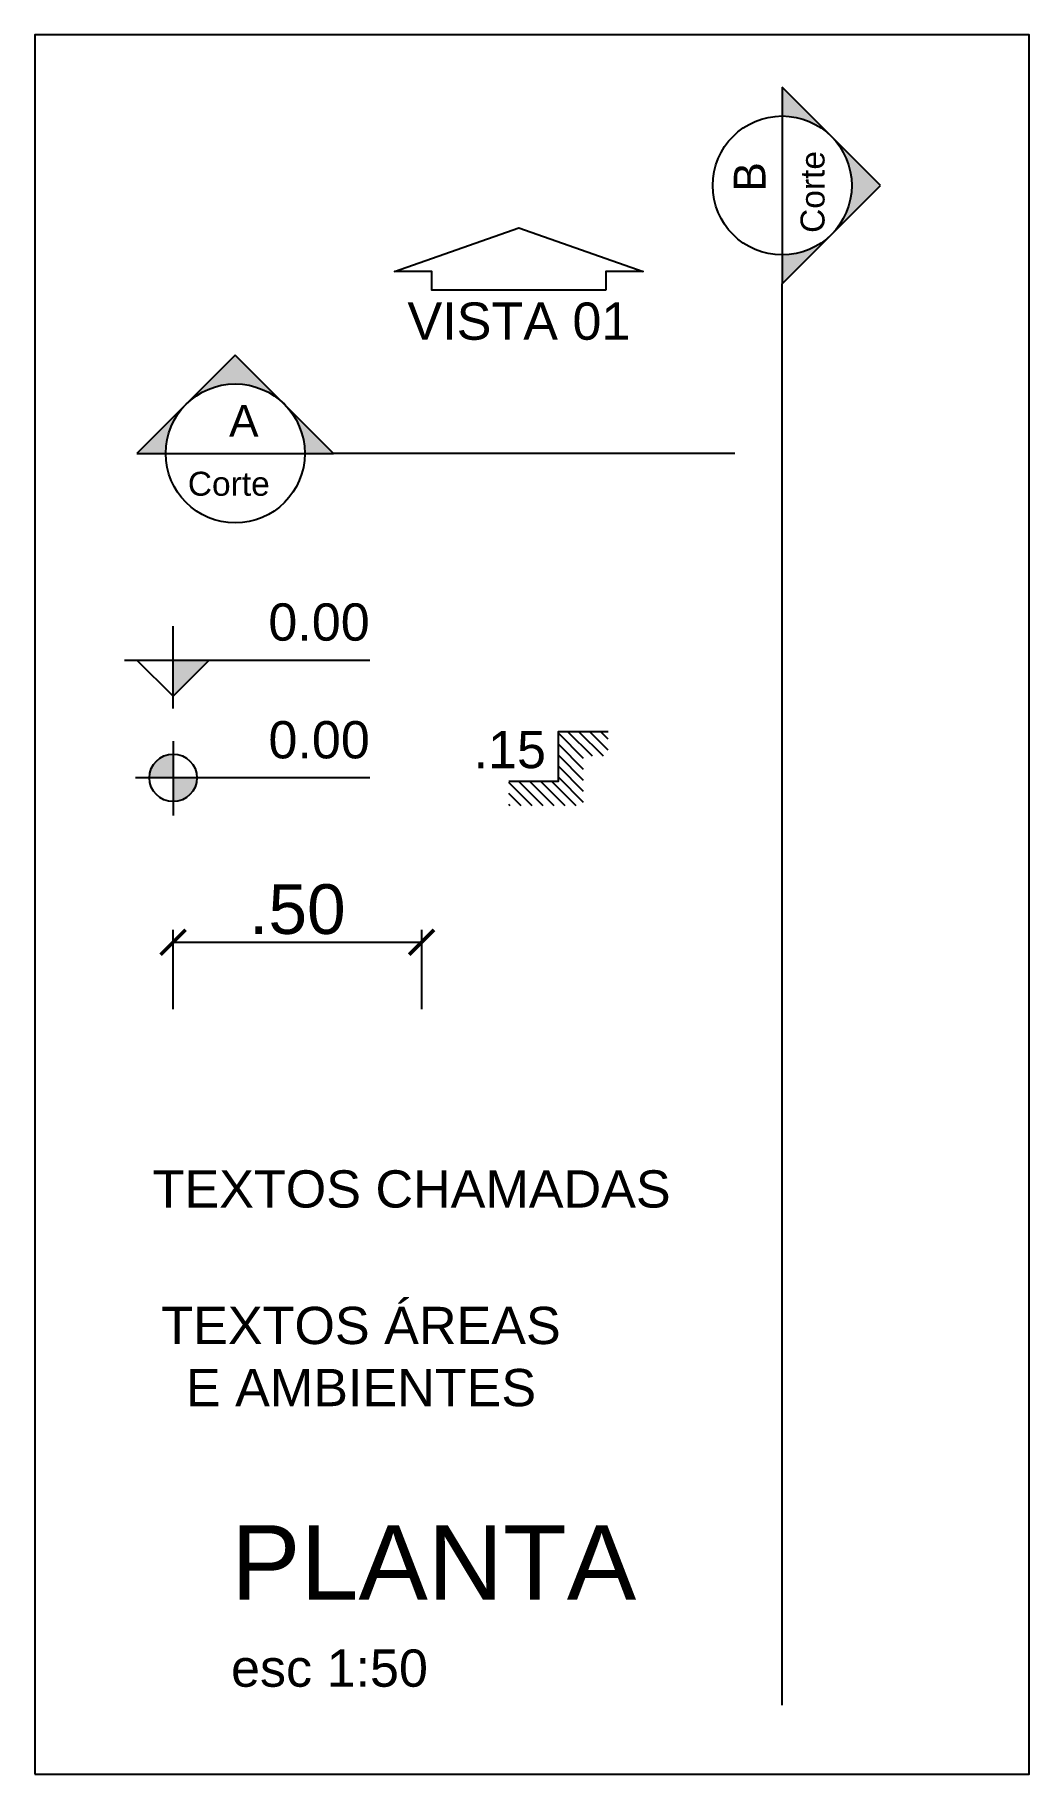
# Model space of a CAD drawing. Header units: millimetres. Extents: x 1336 to 452562, y -55875 to 2212.
# Drawn here: x 1336.122 to 1338.122, y 1625.457 to 1628.957 of the extents above; entities that cross this region are included whole.
import ezdxf

# ---------------------------------------------------------------- set-up
doc = ezdxf.new("R2010")
doc.units = ezdxf.units.MM
doc.linetypes.add('DASHDOTX2', pattern=[50.8, 25.4, -12.7, 0, -12.7])
for name, color, linetype in [('A_0.1', 1, 'Continuous'), ('A_0.3', 3, 'Continuous'), ('B_Corte                  2', 4, 'DASHDOTX2'), ('B_Cotas                 11', 11, 'Continuous'), ('Z_ARQ-TEXTO2', 7, 'Continuous'), ('Z_ARQ-TEXTO3', 7, 'Continuous')]:
    doc.layers.add(name, color=color, linetype=linetype)
doc.styles.add('Annotative', font='arial.ttf')
doc.styles.add('Romans', font='aehalf.shx')
doc.dimstyles.new('1-50', dxfattribs={"dimscale": 0.5, "dimtxt": 0.2, "dimasz": 0.1, "dimexe": 0.05, "dimexo": 0.1, "dimgap": 0.03, "dimtad": 1, "dimzin": 5, "dimdsep": 46, "dimtxsty": 'Annotative', "dimblk": 'ARCHTICK', "dimcen": 0, "dimclrd": 256, "dimclre": 256, "dimclrt": 250, "dimadec": 0, "dimazin": 0, "dimtfac": 1, "dimtofl": 0, "dimtmove": 2, "dimatfit": 3, "dimldrblk": 'ARCHTICK', "dimfxl": 0.04, "dimtolj": 1, "dimtzin": 1, "dimarcsym": 0})

msp = doc.modelspace()

# ---------------------------------------------------------------- texts
at = {"layer": 'A_0.1', "color": 2, "insert": (1337.0955, 1628.4183), "char_height": 0.075, "attachment_point": 2, "style": 'Romans'}
msp.add_mtext('{\\fArial|b0|i0|c0|p34;VISTA 01}', dxfattribs=at)
at = {"layer": 'A_0.1', "char_height": 0.075, "attachment_point": 9, "style": 'Romans'}
for s, insert in [('{\\fArial|b0|i0|c0|p34;0.00}', (1336.7954, 1627.7368)), ('{\\fArial|b0|i0|c0|p34;0.00}', (1336.7956, 1627.4999)), ('{\\fArial|b0|i0|c0|p34;.15}', (1337.1499, 1627.4802))]:
    msp.add_mtext(s, dxfattribs=dict(at, insert=insert))
at = {"layer": 'Z_ARQ-TEXTO2', "insert": (1336.5164, 1625.958), "char_height": 0.075, "attachment_point": 1, "style": 'Romans'}
msp.add_mtext('{\\fArial|b0|i0|c238|p34;\\H2x;PLANTA\\Fromans|c0;\\H0.6665x;\\C4;\\P\\fArial|b0|i0|c0|p34;\\H0.7502x;\\C1;esc 1:50}', dxfattribs=at)
at = {"layer": 'Z_ARQ-TEXTO3', "attachment_point": 1, "rotation": 90, "style": 'Romans'}
for s, insert, char_height in [('{\\fArial|b0|i0|c0|p34;B}', (1337.5276, 1628.6412), 0.063913), ('{\\fArial|b0|i0|c0|p34;Corte}', (1337.6619, 1628.5583), 0.048251)]:
    msp.add_mtext(s, dxfattribs=dict(at, insert=insert, char_height=char_height))
at = {"layer": 'Z_ARQ-TEXTO3', "style": 'Romans'}
for s, insert, char_height, attachment_point in [('{\\fArial|b0|i0|c0|p34;A}', (1336.5124, 1628.2121), 0.063913, 1), ('{\\fArial|b0|i0|c0|p34;Corte}', (1336.4295, 1628.0777), 0.048251, 1), ('{\\fArial|b0|i0|c0|p34;TEXTOS CHAMADAS}', (1336.3587, 1626.6721), 0.075, 1), ('{\\fArial|b0|i0|c0|p34;TEXTOS ÁREAS\\PE AMBIENTES}', (1336.7779, 1626.2969), 0.075, 5)]:
    msp.add_mtext(s, dxfattribs=dict(at, insert=insert, char_height=char_height, attachment_point=attachment_point))

# ---------------------------------------------------------------- blocks, each defined once
blk = doc.blocks.new('_ArchTick')
at = {"color": 0, "linetype": 'ByBlock', "const_width": 0.15}
blk.add_lwpolyline([(-0.5, -0.5), (0.5, 0.5)], dxfattribs=at)
blk = doc.blocks.new('*D34')
at = {"layer": 'B_Cotas                 11', "lineweight": -2, "transparency": 16777216}
for p, q in [((1336.3999, 1626.9961), (1336.3999, 1627.156)), ((1336.8999, 1626.9961), (1336.8999, 1627.156)), ((1336.3999, 1627.131), (1336.8999, 1627.131))]:
    blk.add_line(p, q, dxfattribs=at)
at = {"layer": 'Defpoints', "color": 0, "transparency": 16777216}
for p in [(1336.8999, 1627.131), (1336.3999, 1626.9461), (1336.8999, 1626.9461)]:
    blk.add_point(p, dxfattribs=at)
at = {"layer": 'B_Cotas                 11', "lineweight": -2, "transparency": 16777216, "xscale": 0.05, "yscale": 0.05, "zscale": 0.05, "rotation": 180}
blk.add_blockref('_ArchTick', (1336.3999, 1627.131), dxfattribs=at)
at = {"layer": 'B_Cotas                 11', "lineweight": -2, "transparency": 16777216, "xscale": 0.05, "yscale": 0.05, "zscale": 0.05}
blk.add_blockref('_ArchTick', (1336.8999, 1627.131), dxfattribs=at)
at = {"layer": 'B_Cotas                 11', "color": 250, "transparency": 16777216, "insert": (1336.6499, 1627.197), "char_height": 0.1, "attachment_point": 5, "style": 'Annotative'}
blk.add_mtext('\\A1;{\\fArial|b0|i0|c0|p34;.50}', dxfattribs=at)
blk = doc.blocks.new('A$C4D0E081D')
at = {"layer": 'A_0.1'}
h = blk.add_hatch(dxfattribs=at)
h.set_pattern_fill('ANSI31', color=256, scale=0.25, angle=90, style=0)
h.set_pattern_definition([(135, (-18.381433, -69.158416), (-0.022097087, -0.022097087), [])])
h.paths.add_polyline_path([(0.4, 0.3), (0.2, 0.3), (0.2, 0.1), (0, 0.1), (0, 0), (0.3, 0), (0.3, 0.2), (0.4, 0.2)])
at = {"layer": 'A_0.3', "color": 2}
blk.add_lwpolyline([(0, 0.1), (0.2, 0.1), (0.2, 0.3), (0.4, 0.3)], dxfattribs=at)
blk = doc.blocks.new('DSASADS')
at = {"layer": 'B_Corte                  2', "linetype": 'ByBlock', "lineweight": -2}
h = blk.add_hatch(color=256, dxfattribs=at)
h.paths.add_polyline_path([(2426.815, 1690.7753), (2427.0625, 1690.5278), (2426.9175, 1690.5278, 0.198912)])
h.paths.add_polyline_path([(2426.5675, 1691.0227), (2426.815, 1690.7753, 0.414214), (2426.32, 1690.7753)])
h.paths.add_polyline_path([(2426.2353, 1690.6905), (2426.2532, 1690.6817, 0.114349), (2426.2175, 1690.5278), (2426.0725, 1690.5278)])
h.paths.add_polyline_path([(2426.32, 1690.7753, 0.082683), (2426.2532, 1690.6817), (2426.2353, 1690.6905)])
at = {"layer": 'B_Corte                  2', "linetype": 'Continuous', "lineweight": -2}
blk.add_line((2426.2175, 1690.5278), (2426.9175, 1690.5278), dxfattribs=at)
at = {"layer": 'B_Corte                  2', "linetype": 'ByBlock', "lineweight": -2}
blk.add_lwpolyline([(2426.9175, 1690.5278), (2427.0625, 1690.5278), (2426.5675, 1691.0227), (2426.0725, 1690.5278), (2426.2175, 1690.5278)], dxfattribs=at)
at = {"layer": 'B_Corte                  2', "linetype": 'Continuous', "lineweight": -2}
blk.add_circle((2426.5675, 1690.5278), 0.35, dxfattribs=at)
blk = doc.blocks.new('Nivel Piso')
at = {"layer": 'B_Cotas                 11'}
h = blk.add_hatch(color=256, dxfattribs=at)
h.dxf.hatch_style = 1
h.paths.add_polyline_path([(735.288, 589.905, 0.414214), (734.331, 588.949), (735.288, 588.949)])
h.paths.add_polyline_path([(736.244, 588.949), (735.288, 588.949), (735.288, 587.992, 0.414214)])
for p, q in [((735.288, 590.418), (735.288, 587.433)), ((743.199, 588.949), (733.772, 588.949))]:
    blk.add_line(p, q, dxfattribs=at)
blk.add_circle((735.288, 588.949), 0.956, dxfattribs=at)
blk = doc.blocks.new('corta de nivel corte')
at = {"layer": 'B_Cotas                 11', "ltscale": 0.5}
h = blk.add_hatch(color=256, dxfattribs=at)
h.dxf.hatch_style = 1
h.paths.add_polyline_path([(736.741, 593.687), (735.288, 593.687), (735.288, 592.233)])
at = {"layer": 'B_Cotas                 11'}
for p, q in [((735.288, 591.733), (735.288, 595.058)), ((733.334, 593.687), (743.196, 593.687))]:
    blk.add_line(p, q, dxfattribs=at)
blk.add_lwpolyline([(736.741, 593.687), (735.288, 592.233), (733.834, 593.687)], dxfattribs=at)

# ---------------------------------------------------------------- dimensions: what is measured, and where the dimension line sits
at = {"layer": 'B_Cotas                 11'}
dim = msp.add_linear_dim(base=(1336.8999, 1627.131), p1=(1336.3999, 1626.9461), p2=(1336.8999, 1626.9461), text='{\\fArial|b0|i0|c0|p34;<>}', dimstyle='1-50', dxfattribs=at)
dim.commit()
dim.dimension.update_dxf_attribs({"geometry": '*D34', "text_midpoint": (1336.6499, 1627.197)})

# ---------------------------------------------------------------- linework, layer by layer
msp.add_lwpolyline([(1336.1218, 1625.457), (1338.1218, 1625.457), (1338.1218, 1628.957), (1336.1218, 1628.957)], close=True)
msp.add_lwpolyline([(1336.1218, 1625.457), (1338.1218, 1625.457), (1338.1218, 1628.957), (1336.1218, 1628.957)], close=True)
at = {"layer": 'A_0.1', "linetype": 'ByBlock'}
msp.add_lwpolyline([(1337.2705, 1628.4433), (1336.9205, 1628.4433), (1336.9205, 1628.4808), (1336.8455, 1628.4808), (1337.0955, 1628.5683), (1337.3455, 1628.4808), (1337.2705, 1628.4808), (1337.2705, 1628.4433)], dxfattribs=at)
at = {"layer": 'B_Corte                  2'}
for p, q in [((1337.6249, 1625.5956), (1337.6249, 1628.456)), ((1337.5294, 1628.1147), (1336.7227, 1628.1147))]:
    msp.add_line(p, q, dxfattribs=at)

# ---------------------------------------------------------------- block references
at = {"layer": 'A_0.1', "xscale": 0.5000000000004547, "yscale": 0.5000000000004547, "zscale": 0.5000000000004547}
msp.add_blockref('A$C4D0E081D', (1337.0749, 1627.4052), dxfattribs=at)
at = {"layer": 'B_Corte                  2', "xscale": 0.399458716151582, "yscale": 0.399458716151582, "zscale": 0.399458716151582, "rotation": 269.9999999999999}
msp.add_blockref('DSASADS', (662.3289, 2597.9673), dxfattribs=at)
at = {"layer": 'B_Corte                  2', "xscale": 0.399458716151582, "yscale": 0.399458716151582, "zscale": 0.399458716151582}
msp.add_blockref('DSASADS', (367.2114, 952.8186), dxfattribs=at)
at = {"layer": 'B_Cotas                 11', "xscale": 0.05000000000004547, "yscale": 0.05000000000004547, "zscale": 0.05000000000004547}
for name in ['corta de nivel corte', 'Nivel Piso']:
    msp.add_blockref(name, (1299.6356, 1598.0144), dxfattribs=at)

msp.set_redraw_order([(e.dxf.handle, doc.entitydb.next_handle()) for e in msp.query("TEXT MTEXT ATTDEF DIMENSION ARC_DIMENSION")])  # texts and dimensions are drawn at this point

doc.saveas('drawing.dxf')
